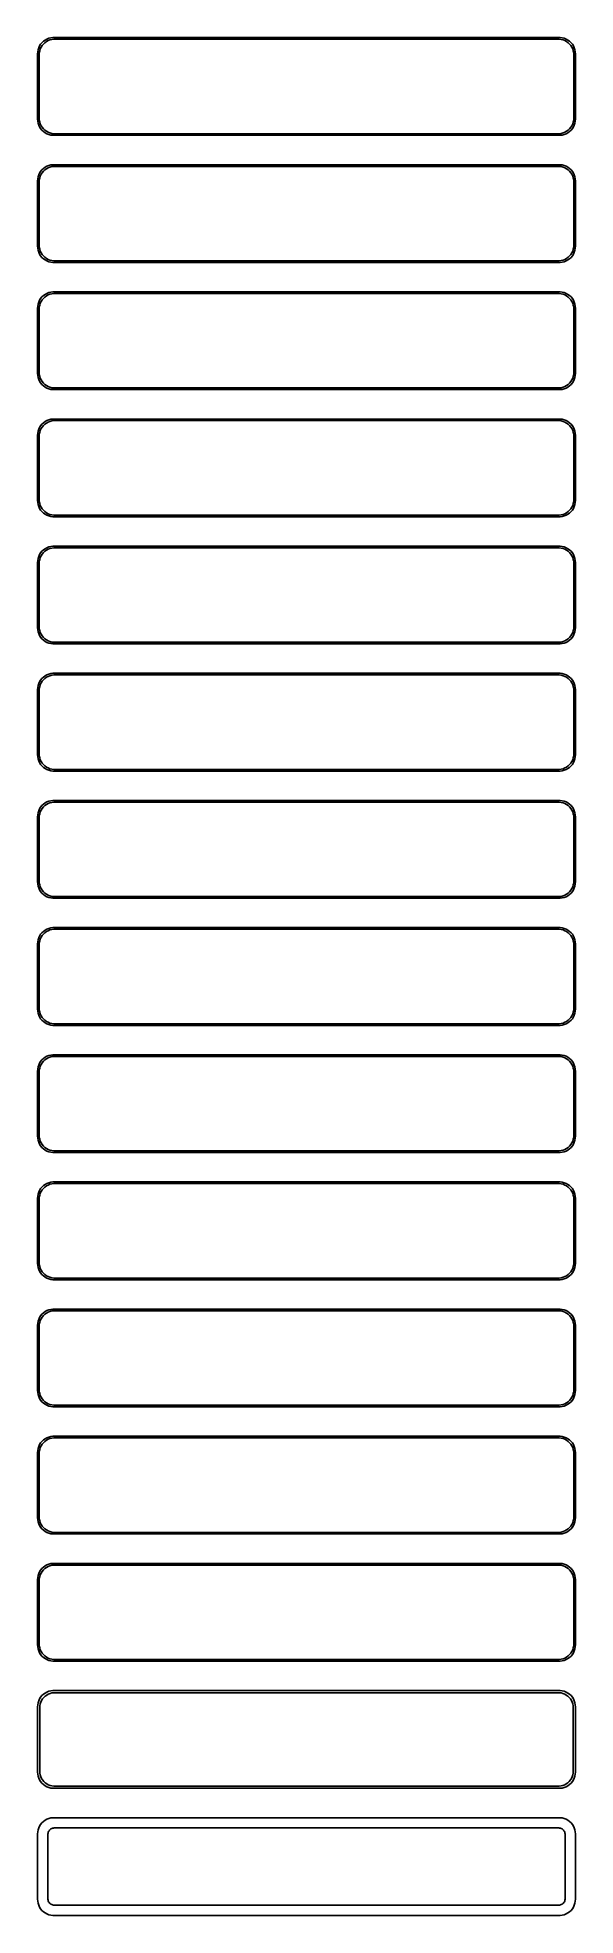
# Model space of a CAD drawing. Header units: metres. Extents: x -82 to 82, y 570 to 1146.
import ezdxf

# ---------------------------------------------------------------- set-up
doc = ezdxf.new("R2010")
doc.units = ezdxf.units.M

msp = doc.modelspace()

# ---------------------------------------------------------------- linework, layer by layer
for p, q in [((-82.4606, 1141.63), (-82.5, 1141)), ((-82.5, 1141), (-82.5, 1121)), ((-82.3429, 1142.24), (-82.4606, 1141.63)), ((-82.1489, 1142.84), (-82.3429, 1142.24)), ((-81.8815, 1143.41), (-82.1489, 1142.84)), ((-82, 1140.75), (-81.9625, 1141.35)), ((-82, 1121.25), (-82, 1140.75)), ((-81.9625, 1141.35), (-81.8508, 1141.93)), ((-81.5451, 1143.94), (-81.8815, 1143.41)), ((-81.8508, 1141.93), (-81.6664, 1142.5)), ((-81.6664, 1142.5), (-81.4125, 1143.04)), ((-81.1448, 1144.42), (-81.5451, 1143.94)), ((-81.4125, 1143.04), (-81.0928, 1143.54)), ((-80.6871, 1144.85), (-81.1448, 1144.42)), ((-81.0928, 1143.54), (-80.7126, 1144)), ((-80.7126, 1144), (-80.2778, 1144.41)), ((-80.1791, 1145.22), (-80.6871, 1144.85)), ((-80.2778, 1144.41), (-79.7952, 1144.76)), ((-79.6289, 1145.52), (-80.1791, 1145.22)), ((-79.7952, 1144.76), (-79.2724, 1145.05)), ((-79.0451, 1145.76), (-79.6289, 1145.52)), ((-79.2724, 1145.05), (-78.7178, 1145.27)), ((-78.4369, 1145.91), (-79.0451, 1145.76)), ((-78.7178, 1145.27), (-78.1401, 1145.42)), ((-77.8139, 1145.99), (-78.4369, 1145.91)), ((-78.1401, 1145.42), (-77.5482, 1145.49)), ((77.8139, 1145.99), (-77.8139, 1145.99)), ((-77.5482, 1145.49), (77.5482, 1145.49)), ((77.5482, 1145.49), (78.1401, 1145.42)), ((78.4369, 1145.91), (77.8139, 1145.99)), ((78.1401, 1145.42), (78.7178, 1145.27)), ((79.0451, 1145.76), (78.4369, 1145.91)), ((78.7178, 1145.27), (79.2724, 1145.05)), ((79.6289, 1145.52), (79.0451, 1145.76)), ((79.2724, 1145.05), (79.7952, 1144.76)), ((80.1791, 1145.22), (79.6289, 1145.52)), ((79.7952, 1144.76), (80.2778, 1144.41)), ((80.6871, 1144.85), (80.1791, 1145.22)), ((80.2778, 1144.41), (80.7126, 1144)), ((81.1448, 1144.42), (80.6871, 1144.85)), ((80.7126, 1144), (81.0928, 1143.54)), ((81.0928, 1143.54), (81.4125, 1143.04)), ((81.5451, 1143.94), (81.1448, 1144.42)), ((81.4125, 1143.04), (81.6664, 1142.5)), ((81.8815, 1143.41), (81.5451, 1143.94)), ((81.6664, 1142.5), (81.8508, 1141.93)), ((81.8508, 1141.93), (81.9625, 1141.35)), ((82.1489, 1142.84), (81.8815, 1143.41)), ((81.9625, 1141.35), (82, 1140.75)), ((82, 1140.75), (82, 1121.25)), ((82.3429, 1142.24), (82.1489, 1142.84)), ((82.4606, 1141.63), (82.3429, 1142.24)), ((82.5, 1141), (82.4606, 1141.63)), ((82.5, 1121), (82.5, 1141)), ((-82.5, 1121), (-82.4606, 1120.37)), ((-82.4606, 1120.37), (-82.3429, 1119.76)), ((-82.3429, 1119.76), (-82.1489, 1119.16)), ((-82.1489, 1119.16), (-81.8815, 1118.59)), ((-81.9625, 1120.65), (-82, 1121.25)), ((-81.8508, 1120.07), (-81.9625, 1120.65)), ((-81.8815, 1118.59), (-81.5451, 1118.06)), ((-81.6664, 1119.5), (-81.8508, 1120.07)), ((-81.4125, 1118.96), (-81.6664, 1119.5)), ((-81.5451, 1118.06), (-81.1448, 1117.58)), ((-81.0928, 1118.46), (-81.4125, 1118.96)), ((-81.1448, 1117.58), (-80.6871, 1117.15)), ((-80.7126, 1118), (-81.0928, 1118.46)), ((-80.2778, 1117.59), (-80.7126, 1118)), ((-79.7952, 1117.24), (-80.2778, 1117.59)), ((80.2778, 1117.59), (79.7952, 1117.24)), ((80.7126, 1118), (80.2778, 1117.59)), ((80.6871, 1117.15), (81.1448, 1117.58)), ((81.0928, 1118.46), (80.7126, 1118)), ((81.4125, 1118.96), (81.0928, 1118.46)), ((81.1448, 1117.58), (81.5451, 1118.06)), ((81.6664, 1119.5), (81.4125, 1118.96)), ((81.5451, 1118.06), (81.8815, 1118.59)), ((81.8508, 1120.07), (81.6664, 1119.5)), ((81.9625, 1120.65), (81.8508, 1120.07)), ((81.8815, 1118.59), (82.1489, 1119.16)), ((82, 1121.25), (81.9625, 1120.65)), ((82.1489, 1119.16), (82.3429, 1119.76)), ((82.3429, 1119.76), (82.4606, 1120.37)), ((82.4606, 1120.37), (82.5, 1121)), ((-80.6871, 1117.15), (-80.1791, 1116.78)), ((-80.1791, 1116.78), (-79.6289, 1116.48)), ((-79.2724, 1116.95), (-79.7952, 1117.24)), ((-79.6289, 1116.48), (-79.0451, 1116.24)), ((-78.7178, 1116.73), (-79.2724, 1116.95)), ((-79.0451, 1116.24), (-78.4369, 1116.09)), ((-78.1401, 1116.58), (-78.7178, 1116.73)), ((-78.4369, 1116.09), (-77.8139, 1116.01)), ((-77.5482, 1116.51), (-78.1401, 1116.58)), ((-77.8139, 1116.01), (77.8139, 1116.01)), ((77.5482, 1116.51), (-77.5482, 1116.51)), ((78.1401, 1116.58), (77.5482, 1116.51)), ((77.8139, 1116.01), (78.4369, 1116.09)), ((78.7178, 1116.73), (78.1401, 1116.58)), ((78.4369, 1116.09), (79.0451, 1116.24)), ((79.2724, 1116.95), (78.7178, 1116.73)), ((79.0451, 1116.24), (79.6289, 1116.48)), ((79.7952, 1117.24), (79.2724, 1116.95)), ((79.6289, 1116.48), (80.1791, 1116.78)), ((80.1791, 1116.78), (80.6871, 1117.15)), ((-80.1791, 1106.22), (-80.6871, 1105.85)), ((-79.6289, 1106.52), (-80.1791, 1106.22)), ((-79.7952, 1105.76), (-79.2724, 1106.05)), ((-79.0451, 1106.76), (-79.6289, 1106.52)), ((-79.2724, 1106.05), (-78.7178, 1106.27)), ((-78.4369, 1106.91), (-79.0451, 1106.76)), ((-78.7178, 1106.27), (-78.1401, 1106.42)), ((-77.8139, 1106.99), (-78.4369, 1106.91)), ((-78.1401, 1106.42), (-77.5482, 1106.49)), ((77.8139, 1106.99), (-77.8139, 1106.99)), ((-77.5482, 1106.49), (77.5482, 1106.49)), ((77.5482, 1106.49), (78.1401, 1106.42)), ((78.4369, 1106.91), (77.8139, 1106.99)), ((78.1401, 1106.42), (78.7178, 1106.27)), ((79.0451, 1106.76), (78.4369, 1106.91)), ((78.7178, 1106.27), (79.2724, 1106.05)), ((79.6289, 1106.52), (79.0451, 1106.76)), ((79.2724, 1106.05), (79.7952, 1105.76)), ((80.1791, 1106.22), (79.6289, 1106.52)), ((80.6871, 1105.85), (80.1791, 1106.22)), ((-82.4606, 1102.63), (-82.5, 1102)), ((-82.5, 1102), (-82.5, 1082)), ((-82.3429, 1103.24), (-82.4606, 1102.63)), ((-82.1489, 1103.84), (-82.3429, 1103.24)), ((-81.8815, 1104.41), (-82.1489, 1103.84)), ((-82, 1101.75), (-81.9625, 1102.35)), ((-82, 1082.25), (-82, 1101.75)), ((-81.9625, 1102.35), (-81.8508, 1102.93)), ((-81.5451, 1104.94), (-81.8815, 1104.41)), ((-81.8508, 1102.93), (-81.6664, 1103.5)), ((-81.6664, 1103.5), (-81.4125, 1104.04)), ((-81.1448, 1105.42), (-81.5451, 1104.94)), ((-81.4125, 1104.04), (-81.0928, 1104.54)), ((-80.6871, 1105.85), (-81.1448, 1105.42)), ((-81.0928, 1104.54), (-80.7126, 1105)), ((-80.7126, 1105), (-80.2778, 1105.41)), ((-80.2778, 1105.41), (-79.7952, 1105.76)), ((79.7952, 1105.76), (80.2778, 1105.41)), ((80.2778, 1105.41), (80.7126, 1105)), ((81.1448, 1105.42), (80.6871, 1105.85)), ((80.7126, 1105), (81.0928, 1104.54)), ((81.0928, 1104.54), (81.4125, 1104.04)), ((81.5451, 1104.94), (81.1448, 1105.42)), ((81.4125, 1104.04), (81.6664, 1103.5)), ((81.8815, 1104.41), (81.5451, 1104.94)), ((81.6664, 1103.5), (81.8508, 1102.93)), ((81.8508, 1102.93), (81.9625, 1102.35)), ((82.1489, 1103.84), (81.8815, 1104.41)), ((81.9625, 1102.35), (82, 1101.75)), ((82, 1101.75), (82, 1082.25)), ((82.3429, 1103.24), (82.1489, 1103.84)), ((82.4606, 1102.63), (82.3429, 1103.24)), ((82.5, 1102), (82.4606, 1102.63)), ((82.5, 1082), (82.5, 1102)), ((-82.5, 1082), (-82.4606, 1081.37)), ((-82.4606, 1081.37), (-82.3429, 1080.76)), ((-82.3429, 1080.76), (-82.1489, 1080.16)), ((-82.1489, 1080.16), (-81.8815, 1079.59)), ((-81.9625, 1081.65), (-82, 1082.25)), ((-81.8508, 1081.07), (-81.9625, 1081.65)), ((-81.8815, 1079.59), (-81.5451, 1079.06)), ((-81.6664, 1080.5), (-81.8508, 1081.07)), ((-81.4125, 1079.96), (-81.6664, 1080.5)), ((-81.5451, 1079.06), (-81.1448, 1078.58)), ((-81.0928, 1079.46), (-81.4125, 1079.96)), ((-81.1448, 1078.58), (-80.6871, 1078.15)), ((-80.7126, 1079), (-81.0928, 1079.46)), ((-80.2778, 1078.59), (-80.7126, 1079)), ((-80.6871, 1078.15), (-80.1791, 1077.78)), ((-79.7952, 1078.24), (-80.2778, 1078.59)), ((-80.1791, 1077.78), (-79.6289, 1077.48)), ((-79.2724, 1077.95), (-79.7952, 1078.24)), ((-79.6289, 1077.48), (-79.0451, 1077.24)), ((-78.7178, 1077.73), (-79.2724, 1077.95)), ((-79.0451, 1077.24), (-78.4369, 1077.09)), ((-78.1401, 1077.58), (-78.7178, 1077.73)), ((-78.4369, 1077.09), (-77.8139, 1077.01)), ((-77.5482, 1077.51), (-78.1401, 1077.58)), ((77.5482, 1077.51), (-77.5482, 1077.51)), ((78.1401, 1077.58), (77.5482, 1077.51)), ((77.8139, 1077.01), (78.4369, 1077.09)), ((78.7178, 1077.73), (78.1401, 1077.58)), ((78.4369, 1077.09), (79.0451, 1077.24)), ((79.2724, 1077.95), (78.7178, 1077.73)), ((79.0451, 1077.24), (79.6289, 1077.48)), ((79.7952, 1078.24), (79.2724, 1077.95)), ((79.6289, 1077.48), (80.1791, 1077.78)), ((80.2778, 1078.59), (79.7952, 1078.24)), ((80.1791, 1077.78), (80.6871, 1078.15)), ((80.7126, 1079), (80.2778, 1078.59)), ((80.6871, 1078.15), (81.1448, 1078.58)), ((81.0928, 1079.46), (80.7126, 1079)), ((81.4125, 1079.96), (81.0928, 1079.46)), ((81.1448, 1078.58), (81.5451, 1079.06)), ((81.6664, 1080.5), (81.4125, 1079.96)), ((81.5451, 1079.06), (81.8815, 1079.59)), ((81.8508, 1081.07), (81.6664, 1080.5)), ((81.9625, 1081.65), (81.8508, 1081.07)), ((81.8815, 1079.59), (82.1489, 1080.16)), ((82, 1082.25), (81.9625, 1081.65)), ((82.1489, 1080.16), (82.3429, 1080.76)), ((82.3429, 1080.76), (82.4606, 1081.37)), ((82.4606, 1081.37), (82.5, 1082)), ((-77.8139, 1077.01), (77.8139, 1077.01)), ((-81.5451, 1065.94), (-81.8815, 1065.41)), ((-81.1448, 1066.42), (-81.5451, 1065.94)), ((-80.6871, 1066.85), (-81.1448, 1066.42)), ((-81.0928, 1065.54), (-80.7126, 1066)), ((-80.7126, 1066), (-80.2778, 1066.41)), ((-80.1791, 1067.22), (-80.6871, 1066.85)), ((-80.2778, 1066.41), (-79.7952, 1066.76)), ((-79.6289, 1067.52), (-80.1791, 1067.22)), ((-79.7952, 1066.76), (-79.2724, 1067.05)), ((-79.0451, 1067.76), (-79.6289, 1067.52)), ((-79.2724, 1067.05), (-78.7178, 1067.27)), ((-78.4369, 1067.91), (-79.0451, 1067.76)), ((-78.7178, 1067.27), (-78.1401, 1067.42)), ((-77.8139, 1067.99), (-78.4369, 1067.91)), ((-78.1401, 1067.42), (-77.5482, 1067.49)), ((77.8139, 1067.99), (-77.8139, 1067.99)), ((-77.5482, 1067.49), (77.5482, 1067.49)), ((77.5482, 1067.49), (78.1401, 1067.42)), ((78.4369, 1067.91), (77.8139, 1067.99)), ((78.1401, 1067.42), (78.7178, 1067.27)), ((79.0451, 1067.76), (78.4369, 1067.91)), ((78.7178, 1067.27), (79.2724, 1067.05)), ((79.6289, 1067.52), (79.0451, 1067.76)), ((79.2724, 1067.05), (79.7952, 1066.76)), ((80.1791, 1067.22), (79.6289, 1067.52)), ((79.7952, 1066.76), (80.2778, 1066.41)), ((80.6871, 1066.85), (80.1791, 1067.22)), ((80.2778, 1066.41), (80.7126, 1066)), ((81.1448, 1066.42), (80.6871, 1066.85)), ((80.7126, 1066), (81.0928, 1065.54)), ((81.5451, 1065.94), (81.1448, 1066.42)), ((81.8815, 1065.41), (81.5451, 1065.94)), ((-82.4606, 1063.63), (-82.5, 1063)), ((-82.5, 1063), (-82.5, 1043)), ((-82.3429, 1064.24), (-82.4606, 1063.63)), ((-82.1489, 1064.84), (-82.3429, 1064.24)), ((-81.8815, 1065.41), (-82.1489, 1064.84)), ((-82, 1062.75), (-81.9625, 1063.35)), ((-82, 1043.25), (-82, 1062.75)), ((-81.9625, 1063.35), (-81.8508, 1063.93)), ((-81.8508, 1063.93), (-81.6664, 1064.5)), ((-81.6664, 1064.5), (-81.4125, 1065.04)), ((-81.4125, 1065.04), (-81.0928, 1065.54)), ((81.0928, 1065.54), (81.4125, 1065.04)), ((81.4125, 1065.04), (81.6664, 1064.5)), ((81.6664, 1064.5), (81.8508, 1063.93)), ((81.8508, 1063.93), (81.9625, 1063.35)), ((82.1489, 1064.84), (81.8815, 1065.41)), ((81.9625, 1063.35), (82, 1062.75)), ((82, 1062.75), (82, 1043.25)), ((82.3429, 1064.24), (82.1489, 1064.84)), ((82.4606, 1063.63), (82.3429, 1064.24)), ((82.5, 1063), (82.4606, 1063.63)), ((82.5, 1043), (82.5, 1063)), ((-82.5, 1043), (-82.4606, 1042.37)), ((-81.9625, 1042.65), (-82, 1043.25)), ((-81.8508, 1042.07), (-81.9625, 1042.65)), ((81.9625, 1042.65), (81.8508, 1042.07)), ((82, 1043.25), (81.9625, 1042.65)), ((82.4606, 1042.37), (82.5, 1043)), ((-82.4606, 1042.37), (-82.3429, 1041.76)), ((-82.3429, 1041.76), (-82.1489, 1041.16)), ((-82.1489, 1041.16), (-81.8815, 1040.59)), ((-81.8815, 1040.59), (-81.5451, 1040.06)), ((-81.6664, 1041.5), (-81.8508, 1042.07)), ((-81.4125, 1040.96), (-81.6664, 1041.5)), ((-81.5451, 1040.06), (-81.1448, 1039.58)), ((-81.0928, 1040.46), (-81.4125, 1040.96)), ((-81.1448, 1039.58), (-80.6871, 1039.15)), ((-80.7126, 1040), (-81.0928, 1040.46)), ((-80.2778, 1039.59), (-80.7126, 1040)), ((-80.6871, 1039.15), (-80.1791, 1038.78)), ((-79.7952, 1039.24), (-80.2778, 1039.59)), ((-80.1791, 1038.78), (-79.6289, 1038.48)), ((-79.2724, 1038.95), (-79.7952, 1039.24)), ((-79.6289, 1038.48), (-79.0451, 1038.24)), ((-78.7178, 1038.73), (-79.2724, 1038.95)), ((-79.0451, 1038.24), (-78.4369, 1038.09)), ((-78.1401, 1038.58), (-78.7178, 1038.73)), ((-78.4369, 1038.09), (-77.8139, 1038.01)), ((-77.5482, 1038.51), (-78.1401, 1038.58)), ((-77.8139, 1038.01), (77.8139, 1038.01)), ((77.5482, 1038.51), (-77.5482, 1038.51)), ((78.1401, 1038.58), (77.5482, 1038.51)), ((77.8139, 1038.01), (78.4369, 1038.09)), ((78.7178, 1038.73), (78.1401, 1038.58)), ((78.4369, 1038.09), (79.0451, 1038.24)), ((79.2724, 1038.95), (78.7178, 1038.73)), ((79.0451, 1038.24), (79.6289, 1038.48)), ((79.7952, 1039.24), (79.2724, 1038.95)), ((79.6289, 1038.48), (80.1791, 1038.78)), ((80.2778, 1039.59), (79.7952, 1039.24)), ((80.1791, 1038.78), (80.6871, 1039.15)), ((80.7126, 1040), (80.2778, 1039.59)), ((80.6871, 1039.15), (81.1448, 1039.58)), ((81.0928, 1040.46), (80.7126, 1040)), ((81.4125, 1040.96), (81.0928, 1040.46)), ((81.1448, 1039.58), (81.5451, 1040.06)), ((81.6664, 1041.5), (81.4125, 1040.96)), ((81.5451, 1040.06), (81.8815, 1040.59)), ((81.8508, 1042.07), (81.6664, 1041.5)), ((81.8815, 1040.59), (82.1489, 1041.16)), ((82.1489, 1041.16), (82.3429, 1041.76)), ((82.3429, 1041.76), (82.4606, 1042.37)), ((-82.1489, 1025.84), (-82.3429, 1025.24)), ((-81.8815, 1026.41), (-82.1489, 1025.84)), ((-81.5451, 1026.94), (-81.8815, 1026.41)), ((-81.8508, 1024.93), (-81.6664, 1025.5)), ((-81.6664, 1025.5), (-81.4125, 1026.04)), ((-81.1448, 1027.42), (-81.5451, 1026.94)), ((-81.4125, 1026.04), (-81.0928, 1026.54)), ((-80.6871, 1027.85), (-81.1448, 1027.42)), ((-81.0928, 1026.54), (-80.7126, 1027)), ((-80.7126, 1027), (-80.2778, 1027.41)), ((-80.1791, 1028.22), (-80.6871, 1027.85)), ((-80.2778, 1027.41), (-79.7952, 1027.76)), ((-79.6289, 1028.52), (-80.1791, 1028.22)), ((-79.7952, 1027.76), (-79.2724, 1028.05)), ((-79.0451, 1028.76), (-79.6289, 1028.52)), ((-79.2724, 1028.05), (-78.7178, 1028.27)), ((-78.4369, 1028.91), (-79.0451, 1028.76)), ((-78.7178, 1028.27), (-78.1401, 1028.42)), ((-77.8139, 1028.99), (-78.4369, 1028.91)), ((-78.1401, 1028.42), (-77.5482, 1028.49)), ((77.8139, 1028.99), (-77.8139, 1028.99)), ((-77.5482, 1028.49), (77.5482, 1028.49)), ((77.5482, 1028.49), (78.1401, 1028.42)), ((78.4369, 1028.91), (77.8139, 1028.99)), ((78.1401, 1028.42), (78.7178, 1028.27)), ((79.0451, 1028.76), (78.4369, 1028.91)), ((78.7178, 1028.27), (79.2724, 1028.05)), ((79.6289, 1028.52), (79.0451, 1028.76)), ((79.2724, 1028.05), (79.7952, 1027.76)), ((80.1791, 1028.22), (79.6289, 1028.52)), ((79.7952, 1027.76), (80.2778, 1027.41)), ((80.6871, 1027.85), (80.1791, 1028.22)), ((80.2778, 1027.41), (80.7126, 1027)), ((81.1448, 1027.42), (80.6871, 1027.85)), ((80.7126, 1027), (81.0928, 1026.54)), ((81.0928, 1026.54), (81.4125, 1026.04)), ((81.5451, 1026.94), (81.1448, 1027.42)), ((81.4125, 1026.04), (81.6664, 1025.5)), ((81.8815, 1026.41), (81.5451, 1026.94)), ((81.6664, 1025.5), (81.8508, 1024.93)), ((82.1489, 1025.84), (81.8815, 1026.41)), ((82.3429, 1025.24), (82.1489, 1025.84)), ((-82.4606, 1024.63), (-82.5, 1024)), ((-82.5, 1024), (-82.5, 1004)), ((-82.3429, 1025.24), (-82.4606, 1024.63)), ((-82, 1023.75), (-81.9625, 1024.35)), ((-82, 1004.25), (-82, 1023.75)), ((-81.9625, 1024.35), (-81.8508, 1024.93)), ((81.8508, 1024.93), (81.9625, 1024.35)), ((81.9625, 1024.35), (82, 1023.75)), ((82, 1023.75), (82, 1004.25)), ((82.4606, 1024.63), (82.3429, 1025.24)), ((82.5, 1024), (82.4606, 1024.63)), ((82.5, 1004), (82.5, 1024)), ((-82.5, 1004), (-82.4606, 1003.37)), ((-82.4606, 1003.37), (-82.3429, 1002.76)), ((-82.3429, 1002.76), (-82.1489, 1002.16)), ((-81.9625, 1003.65), (-82, 1004.25)), ((-81.8508, 1003.07), (-81.9625, 1003.65)), ((-81.6664, 1002.5), (-81.8508, 1003.07)), ((-81.4125, 1001.96), (-81.6664, 1002.5)), ((81.6664, 1002.5), (81.4125, 1001.96)), ((81.8508, 1003.07), (81.6664, 1002.5)), ((81.9625, 1003.65), (81.8508, 1003.07)), ((82, 1004.25), (81.9625, 1003.65)), ((82.1489, 1002.16), (82.3429, 1002.76)), ((82.3429, 1002.76), (82.4606, 1003.37)), ((82.4606, 1003.37), (82.5, 1004)), ((-82.1489, 1002.16), (-81.8815, 1001.59)), ((-81.8815, 1001.59), (-81.5451, 1001.06)), ((-81.5451, 1001.06), (-81.1448, 1000.58)), ((-81.0928, 1001.46), (-81.4125, 1001.96)), ((-81.1448, 1000.58), (-80.6871, 1000.15)), ((-80.7126, 1001), (-81.0928, 1001.46)), ((-80.2778, 1000.59), (-80.7126, 1001)), ((-80.6871, 1000.15), (-80.1791, 999.778)), ((-79.7952, 1000.24), (-80.2778, 1000.59)), ((-80.1791, 999.778), (-79.6289, 999.476)), ((-79.2724, 999.952), (-79.7952, 1000.24)), ((-79.6289, 999.476), (-79.0451, 999.245)), ((-78.7178, 999.732), (-79.2724, 999.952)), ((-79.0451, 999.245), (-78.4369, 999.089)), ((-78.1401, 999.584), (-78.7178, 999.732)), ((-78.4369, 999.089), (-77.8139, 999.01)), ((-77.5482, 999.509), (-78.1401, 999.584)), ((-77.8139, 999.01), (77.8139, 999.01)), ((77.5482, 999.509), (-77.5482, 999.509)), ((78.1401, 999.584), (77.5482, 999.509)), ((77.8139, 999.01), (78.4369, 999.089)), ((78.7178, 999.732), (78.1401, 999.584)), ((78.4369, 999.089), (79.0451, 999.245)), ((79.2724, 999.952), (78.7178, 999.732)), ((79.0451, 999.245), (79.6289, 999.476)), ((79.7952, 1000.24), (79.2724, 999.952)), ((79.6289, 999.476), (80.1791, 999.778)), ((80.2778, 1000.59), (79.7952, 1000.24)), ((80.1791, 999.778), (80.6871, 1000.15)), ((80.7126, 1001), (80.2778, 1000.59)), ((80.6871, 1000.15), (81.1448, 1000.58)), ((81.0928, 1001.46), (80.7126, 1001)), ((81.4125, 1001.96), (81.0928, 1001.46)), ((81.1448, 1000.58), (81.5451, 1001.06)), ((81.5451, 1001.06), (81.8815, 1001.59)), ((81.8815, 1001.59), (82.1489, 1002.16)), ((-82.4606, 985.627), (-82.5, 985)), ((-82.5, 985), (-82.5, 965)), ((-82.3429, 986.243), (-82.4606, 985.627)), ((-82.1489, 986.841), (-82.3429, 986.243)), ((-81.8815, 987.409), (-82.1489, 986.841)), ((-82, 984.75), (-81.9625, 985.345)), ((-81.9625, 985.345), (-81.8508, 985.931)), ((-81.5451, 987.939), (-81.8815, 987.409)), ((-81.8508, 985.931), (-81.6664, 986.499)), ((-81.6664, 986.499), (-81.4125, 987.038)), ((-81.1448, 988.423), (-81.5451, 987.939)), ((-81.4125, 987.038), (-81.0928, 987.542)), ((-80.6871, 988.853), (-81.1448, 988.423)), ((-81.0928, 987.542), (-80.7126, 988.002)), ((-80.7126, 988.002), (-80.2778, 988.41)), ((-80.1791, 989.222), (-80.6871, 988.853)), ((-80.2778, 988.41), (-79.7952, 988.761)), ((-79.6289, 989.524), (-80.1791, 989.222)), ((-79.7952, 988.761), (-79.2724, 989.048)), ((-79.0451, 989.755), (-79.6289, 989.524)), ((-79.2724, 989.048), (-78.7178, 989.268)), ((-78.4369, 989.911), (-79.0451, 989.755)), ((-78.7178, 989.268), (-78.1401, 989.416)), ((-77.8139, 989.99), (-78.4369, 989.911)), ((-78.1401, 989.416), (-77.5482, 989.491)), ((77.8139, 989.99), (-77.8139, 989.99)), ((-77.5482, 989.491), (77.5482, 989.491)), ((77.5482, 989.491), (78.1401, 989.416)), ((78.4369, 989.911), (77.8139, 989.99)), ((78.1401, 989.416), (78.7178, 989.268)), ((79.0451, 989.755), (78.4369, 989.911)), ((78.7178, 989.268), (79.2724, 989.048)), ((79.6289, 989.524), (79.0451, 989.755)), ((79.2724, 989.048), (79.7952, 988.761)), ((80.1791, 989.222), (79.6289, 989.524)), ((79.7952, 988.761), (80.2778, 988.41)), ((80.6871, 988.853), (80.1791, 989.222)), ((80.2778, 988.41), (80.7126, 988.002)), ((81.1448, 988.423), (80.6871, 988.853)), ((80.7126, 988.002), (81.0928, 987.542)), ((81.0928, 987.542), (81.4125, 987.038)), ((81.5451, 987.939), (81.1448, 988.423)), ((81.4125, 987.038), (81.6664, 986.499)), ((81.8815, 987.409), (81.5451, 987.939)), ((81.6664, 986.499), (81.8508, 985.931)), ((81.8508, 985.931), (81.9625, 985.345)), ((82.1489, 986.841), (81.8815, 987.409)), ((81.9625, 985.345), (82, 984.75)), ((82.3429, 986.243), (82.1489, 986.841)), ((82.4606, 985.627), (82.3429, 986.243)), ((82.5, 985), (82.4606, 985.627)), ((82.5, 965), (82.5, 985)), ((-82, 965.25), (-82, 984.75)), ((82, 984.75), (82, 965.25)), ((-82.5, 965), (-82.4606, 964.373)), ((-82.4606, 964.373), (-82.3429, 963.757)), ((-82.3429, 963.757), (-82.1489, 963.159)), ((-82.1489, 963.159), (-81.8815, 962.591)), ((-81.9625, 964.655), (-82, 965.25)), ((-81.8508, 964.069), (-81.9625, 964.655)), ((-81.8815, 962.591), (-81.5451, 962.061)), ((-81.6664, 963.501), (-81.8508, 964.069)), ((-81.4125, 962.962), (-81.6664, 963.501)), ((-81.5451, 962.061), (-81.1448, 961.577)), ((-81.0928, 962.458), (-81.4125, 962.962)), ((-80.7126, 961.998), (-81.0928, 962.458)), ((-80.2778, 961.59), (-80.7126, 961.998)), ((80.7126, 961.998), (80.2778, 961.59)), ((81.0928, 962.458), (80.7126, 961.998)), ((81.4125, 962.962), (81.0928, 962.458)), ((81.1448, 961.577), (81.5451, 962.061)), ((81.6664, 963.501), (81.4125, 962.962)), ((81.5451, 962.061), (81.8815, 962.591)), ((81.8508, 964.069), (81.6664, 963.501)), ((81.9625, 964.655), (81.8508, 964.069)), ((81.8815, 962.591), (82.1489, 963.159)), ((82, 965.25), (81.9625, 964.655)), ((82.1489, 963.159), (82.3429, 963.757)), ((82.3429, 963.757), (82.4606, 964.373)), ((82.4606, 964.373), (82.5, 965)), ((-81.1448, 961.577), (-80.6871, 961.147)), ((-80.6871, 961.147), (-80.1791, 960.778)), ((-79.7952, 961.239), (-80.2778, 961.59)), ((-80.1791, 960.778), (-79.6289, 960.476)), ((-79.2724, 960.952), (-79.7952, 961.239)), ((-79.6289, 960.476), (-79.0451, 960.245)), ((-78.7178, 960.732), (-79.2724, 960.952)), ((-79.0451, 960.245), (-78.4369, 960.089)), ((-78.1401, 960.584), (-78.7178, 960.732)), ((-78.4369, 960.089), (-77.8139, 960.01)), ((-77.5482, 960.509), (-78.1401, 960.584)), ((-77.8139, 960.01), (77.8139, 960.01)), ((77.5482, 960.509), (-77.5482, 960.509)), ((78.1401, 960.584), (77.5482, 960.509)), ((77.8139, 960.01), (78.4369, 960.089)), ((78.7178, 960.732), (78.1401, 960.584)), ((78.4369, 960.089), (79.0451, 960.245)), ((79.2724, 960.952), (78.7178, 960.732)), ((79.0451, 960.245), (79.6289, 960.476)), ((79.7952, 961.239), (79.2724, 960.952)), ((79.6289, 960.476), (80.1791, 960.778)), ((80.2778, 961.59), (79.7952, 961.239)), ((80.1791, 960.778), (80.6871, 961.147)), ((80.6871, 961.147), (81.1448, 961.577)), ((-79.6289, 950.524), (-80.1791, 950.222)), ((-79.0451, 950.755), (-79.6289, 950.524)), ((-78.4369, 950.911), (-79.0451, 950.755)), ((-78.7178, 950.268), (-78.1401, 950.416)), ((-77.8139, 950.99), (-78.4369, 950.911)), ((-78.1401, 950.416), (-77.5482, 950.491)), ((77.8139, 950.99), (-77.8139, 950.99)), ((-77.5482, 950.491), (77.5482, 950.491)), ((77.5482, 950.491), (78.1401, 950.416)), ((78.4369, 950.911), (77.8139, 950.99)), ((78.1401, 950.416), (78.7178, 950.268)), ((79.0451, 950.755), (78.4369, 950.911)), ((79.6289, 950.524), (79.0451, 950.755)), ((80.1791, 950.222), (79.6289, 950.524)), ((-82.4606, 946.627), (-82.5, 946)), ((-82.5, 946), (-82.5, 926)), ((-82.3429, 947.243), (-82.4606, 946.627)), ((-82.1489, 947.841), (-82.3429, 947.243)), ((-81.8815, 948.409), (-82.1489, 947.841)), ((-82, 945.75), (-81.9625, 946.345)), ((-82, 926.25), (-82, 945.75)), ((-81.9625, 946.345), (-81.8508, 946.931)), ((-81.5451, 948.939), (-81.8815, 948.409)), ((-81.8508, 946.931), (-81.6664, 947.499)), ((-81.6664, 947.499), (-81.4125, 948.038)), ((-81.1448, 949.423), (-81.5451, 948.939)), ((-81.4125, 948.038), (-81.0928, 948.542)), ((-80.6871, 949.853), (-81.1448, 949.423)), ((-81.0928, 948.542), (-80.7126, 949.002)), ((-80.7126, 949.002), (-80.2778, 949.41)), ((-80.1791, 950.222), (-80.6871, 949.853)), ((-80.2778, 949.41), (-79.7952, 949.761)), ((-79.7952, 949.761), (-79.2724, 950.048)), ((-79.2724, 950.048), (-78.7178, 950.268)), ((78.7178, 950.268), (79.2724, 950.048)), ((79.2724, 950.048), (79.7952, 949.761)), ((79.7952, 949.761), (80.2778, 949.41)), ((80.6871, 949.853), (80.1791, 950.222)), ((80.2778, 949.41), (80.7126, 949.002)), ((81.1448, 949.423), (80.6871, 949.853)), ((80.7126, 949.002), (81.0928, 948.542)), ((81.0928, 948.542), (81.4125, 948.038)), ((81.5451, 948.939), (81.1448, 949.423)), ((81.4125, 948.038), (81.6664, 947.499)), ((81.8815, 948.409), (81.5451, 948.939)), ((81.6664, 947.499), (81.8508, 946.931)), ((81.8508, 946.931), (81.9625, 946.345)), ((82.1489, 947.841), (81.8815, 948.409)), ((81.9625, 946.345), (82, 945.75)), ((82, 945.75), (82, 926.25)), ((82.3429, 947.243), (82.1489, 947.841)), ((82.4606, 946.627), (82.3429, 947.243)), ((82.5, 946), (82.4606, 946.627)), ((82.5, 926), (82.5, 946)), ((-82.5, 926), (-82.4606, 925.373)), ((-82.4606, 925.373), (-82.3429, 924.757)), ((-82.3429, 924.757), (-82.1489, 924.159)), ((-82.1489, 924.159), (-81.8815, 923.591)), ((-81.9625, 925.655), (-82, 926.25)), ((-81.8508, 925.069), (-81.9625, 925.655)), ((-81.8815, 923.591), (-81.5451, 923.061)), ((-81.6664, 924.501), (-81.8508, 925.069)), ((-81.4125, 923.962), (-81.6664, 924.501)), ((-81.5451, 923.061), (-81.1448, 922.577)), ((-81.0928, 923.458), (-81.4125, 923.962)), ((-81.1448, 922.577), (-80.6871, 922.147)), ((-80.7126, 922.998), (-81.0928, 923.458)), ((-80.2778, 922.59), (-80.7126, 922.998)), ((-80.6871, 922.147), (-80.1791, 921.778)), ((-79.7952, 922.239), (-80.2778, 922.59)), ((-80.1791, 921.778), (-79.6289, 921.476)), ((-79.2724, 921.952), (-79.7952, 922.239)), ((-78.7178, 921.732), (-79.2724, 921.952)), ((-78.1401, 921.584), (-78.7178, 921.732)), ((-77.5482, 921.509), (-78.1401, 921.584)), ((78.1401, 921.584), (77.5482, 921.509)), ((78.7178, 921.732), (78.1401, 921.584)), ((79.2724, 921.952), (78.7178, 921.732)), ((79.7952, 922.239), (79.2724, 921.952)), ((79.6289, 921.476), (80.1791, 921.778)), ((80.2778, 922.59), (79.7952, 922.239)), ((80.1791, 921.778), (80.6871, 922.147)), ((80.7126, 922.998), (80.2778, 922.59)), ((80.6871, 922.147), (81.1448, 922.577)), ((81.0928, 923.458), (80.7126, 922.998)), ((81.4125, 923.962), (81.0928, 923.458)), ((81.1448, 922.577), (81.5451, 923.061)), ((81.6664, 924.501), (81.4125, 923.962)), ((81.5451, 923.061), (81.8815, 923.591)), ((81.8508, 925.069), (81.6664, 924.501)), ((81.9625, 925.655), (81.8508, 925.069)), ((81.8815, 923.591), (82.1489, 924.159)), ((82, 926.25), (81.9625, 925.655)), ((82.1489, 924.159), (82.3429, 924.757)), ((82.3429, 924.757), (82.4606, 925.373)), ((82.4606, 925.373), (82.5, 926)), ((-79.6289, 921.476), (-79.0451, 921.245)), ((-79.0451, 921.245), (-78.4369, 921.089)), ((-78.4369, 921.089), (-77.8139, 921.01)), ((-77.8139, 921.01), (77.8139, 921.01)), ((77.5482, 921.509), (-77.5482, 921.509)), ((77.8139, 921.01), (78.4369, 921.089)), ((78.4369, 921.089), (79.0451, 921.245)), ((79.0451, 921.245), (79.6289, 921.476)), ((-81.1448, 910.423), (-81.5451, 909.939)), ((-80.6871, 910.853), (-81.1448, 910.423)), ((-80.7126, 910.002), (-80.2778, 910.41)), ((-80.1791, 911.222), (-80.6871, 910.853)), ((-80.2778, 910.41), (-79.7952, 910.761)), ((-79.6289, 911.524), (-80.1791, 911.222)), ((-79.7952, 910.761), (-79.2724, 911.048)), ((-79.0451, 911.755), (-79.6289, 911.524)), ((-79.2724, 911.048), (-78.7178, 911.268)), ((-78.4369, 911.911), (-79.0451, 911.755)), ((-78.7178, 911.268), (-78.1401, 911.416)), ((-77.8139, 911.99), (-78.4369, 911.911)), ((-78.1401, 911.416), (-77.5482, 911.491)), ((77.8139, 911.99), (-77.8139, 911.99)), ((-77.5482, 911.491), (77.5482, 911.491)), ((77.5482, 911.491), (78.1401, 911.416)), ((78.4369, 911.911), (77.8139, 911.99)), ((78.1401, 911.416), (78.7178, 911.268)), ((79.0451, 911.755), (78.4369, 911.911)), ((78.7178, 911.268), (79.2724, 911.048)), ((79.6289, 911.524), (79.0451, 911.755)), ((79.2724, 911.048), (79.7952, 910.761)), ((80.1791, 911.222), (79.6289, 911.524)), ((79.7952, 910.761), (80.2778, 910.41)), ((80.6871, 910.853), (80.1791, 911.222)), ((80.2778, 910.41), (80.7126, 910.002)), ((81.1448, 910.423), (80.6871, 910.853)), ((81.5451, 909.939), (81.1448, 910.423)), ((-82.4606, 907.627), (-82.5, 907)), ((-82.5, 907), (-82.5, 887)), ((-82.3429, 908.243), (-82.4606, 907.627)), ((-82.1489, 908.841), (-82.3429, 908.243)), ((-81.8815, 909.409), (-82.1489, 908.841)), ((-82, 906.75), (-81.9625, 907.345)), ((-82, 887.25), (-82, 906.75)), ((-81.9625, 907.345), (-81.8508, 907.931)), ((-81.5451, 909.939), (-81.8815, 909.409)), ((-81.8508, 907.931), (-81.6664, 908.499)), ((-81.6664, 908.499), (-81.4125, 909.038)), ((-81.4125, 909.038), (-81.0928, 909.542)), ((-81.0928, 909.542), (-80.7126, 910.002)), ((80.7126, 910.002), (81.0928, 909.542)), ((81.0928, 909.542), (81.4125, 909.038)), ((81.4125, 909.038), (81.6664, 908.499)), ((81.8815, 909.409), (81.5451, 909.939)), ((81.6664, 908.499), (81.8508, 907.931)), ((81.8508, 907.931), (81.9625, 907.345)), ((82.1489, 908.841), (81.8815, 909.409)), ((81.9625, 907.345), (82, 906.75)), ((82, 906.75), (82, 887.25)), ((82.3429, 908.243), (82.1489, 908.841)), ((82.4606, 907.627), (82.3429, 908.243)), ((82.5, 907), (82.4606, 907.627)), ((82.5, 887), (82.5, 907)), ((-81.9625, 886.655), (-82, 887.25)), ((82, 887.25), (81.9625, 886.655)), ((-82.5, 887), (-82.4606, 886.373)), ((-82.4606, 886.373), (-82.3429, 885.757)), ((-82.3429, 885.757), (-82.1489, 885.159)), ((-82.1489, 885.159), (-81.8815, 884.591)), ((-81.8508, 886.069), (-81.9625, 886.655)), ((-81.8815, 884.591), (-81.5451, 884.061)), ((-81.6664, 885.501), (-81.8508, 886.069)), ((-81.4125, 884.962), (-81.6664, 885.501)), ((-81.5451, 884.061), (-81.1448, 883.577)), ((-81.0928, 884.458), (-81.4125, 884.962)), ((-81.1448, 883.577), (-80.6871, 883.147)), ((-80.7126, 883.998), (-81.0928, 884.458)), ((-80.2778, 883.59), (-80.7126, 883.998)), ((-80.6871, 883.147), (-80.1791, 882.778)), ((-79.7952, 883.239), (-80.2778, 883.59)), ((-80.1791, 882.778), (-79.6289, 882.476)), ((-79.2724, 882.952), (-79.7952, 883.239)), ((-79.6289, 882.476), (-79.0451, 882.245)), ((-78.7178, 882.732), (-79.2724, 882.952)), ((-79.0451, 882.245), (-78.4369, 882.089)), ((-78.1401, 882.584), (-78.7178, 882.732)), ((-78.4369, 882.089), (-77.8139, 882.01)), ((-77.5482, 882.509), (-78.1401, 882.584)), ((-77.8139, 882.01), (77.8139, 882.01)), ((77.5482, 882.509), (-77.5482, 882.509)), ((78.1401, 882.584), (77.5482, 882.509)), ((77.8139, 882.01), (78.4369, 882.089)), ((78.7178, 882.732), (78.1401, 882.584)), ((78.4369, 882.089), (79.0451, 882.245)), ((79.2724, 882.952), (78.7178, 882.732)), ((79.0451, 882.245), (79.6289, 882.476)), ((79.7952, 883.239), (79.2724, 882.952)), ((79.6289, 882.476), (80.1791, 882.778)), ((80.2778, 883.59), (79.7952, 883.239)), ((80.1791, 882.778), (80.6871, 883.147)), ((80.7126, 883.998), (80.2778, 883.59)), ((80.6871, 883.147), (81.1448, 883.577)), ((81.0928, 884.458), (80.7126, 883.998)), ((81.4125, 884.962), (81.0928, 884.458)), ((81.1448, 883.577), (81.5451, 884.061)), ((81.6664, 885.501), (81.4125, 884.962)), ((81.5451, 884.061), (81.8815, 884.591)), ((81.8508, 886.069), (81.6664, 885.501)), ((81.9625, 886.655), (81.8508, 886.069)), ((81.8815, 884.591), (82.1489, 885.159)), ((82.1489, 885.159), (82.3429, 885.757)), ((82.3429, 885.757), (82.4606, 886.373)), ((82.4606, 886.373), (82.5, 887)), ((-82.1489, 869.841), (-82.3429, 869.243)), ((-81.8815, 870.409), (-82.1489, 869.841)), ((-81.5451, 870.939), (-81.8815, 870.409)), ((-81.6664, 869.499), (-81.4125, 870.038)), ((-81.1448, 871.423), (-81.5451, 870.939)), ((-81.4125, 870.038), (-81.0928, 870.542)), ((-80.6871, 871.853), (-81.1448, 871.423)), ((-81.0928, 870.542), (-80.7126, 871.002)), ((-80.7126, 871.002), (-80.2778, 871.41)), ((-80.1791, 872.222), (-80.6871, 871.853)), ((-80.2778, 871.41), (-79.7952, 871.761)), ((-79.6289, 872.524), (-80.1791, 872.222)), ((-79.7952, 871.761), (-79.2724, 872.048)), ((-79.0451, 872.755), (-79.6289, 872.524)), ((-79.2724, 872.048), (-78.7178, 872.268)), ((-78.4369, 872.911), (-79.0451, 872.755)), ((-78.7178, 872.268), (-78.1401, 872.416)), ((-77.8139, 872.99), (-78.4369, 872.911)), ((-78.1401, 872.416), (-77.5482, 872.491)), ((77.8139, 872.99), (-77.8139, 872.99)), ((-77.5482, 872.491), (77.5482, 872.491)), ((77.5482, 872.491), (78.1401, 872.416)), ((78.4369, 872.911), (77.8139, 872.99)), ((78.1401, 872.416), (78.7178, 872.268)), ((79.0451, 872.755), (78.4369, 872.911)), ((78.7178, 872.268), (79.2724, 872.048)), ((79.6289, 872.524), (79.0451, 872.755)), ((79.2724, 872.048), (79.7952, 871.761)), ((80.1791, 872.222), (79.6289, 872.524)), ((79.7952, 871.761), (80.2778, 871.41)), ((80.6871, 871.853), (80.1791, 872.222)), ((80.2778, 871.41), (80.7126, 871.002)), ((81.1448, 871.423), (80.6871, 871.853)), ((80.7126, 871.002), (81.0928, 870.542)), ((81.0928, 870.542), (81.4125, 870.038)), ((81.5451, 870.939), (81.1448, 871.423)), ((81.4125, 870.038), (81.6664, 869.499)), ((81.8815, 870.409), (81.5451, 870.939)), ((82.1489, 869.841), (81.8815, 870.409)), ((82.3429, 869.243), (82.1489, 869.841)), ((-82.4606, 868.627), (-82.5, 868)), ((-82.5, 868), (-82.5, 848)), ((-82.3429, 869.243), (-82.4606, 868.627)), ((-82, 867.75), (-81.9625, 868.345)), ((-82, 848.25), (-82, 867.75)), ((-81.9625, 868.345), (-81.8508, 868.931)), ((-81.8508, 868.931), (-81.6664, 869.499)), ((81.6664, 869.499), (81.8508, 868.931)), ((81.8508, 868.931), (81.9625, 868.345)), ((81.9625, 868.345), (82, 867.75)), ((82, 867.75), (82, 848.25)), ((82.4606, 868.627), (82.3429, 869.243)), ((82.5, 868), (82.4606, 868.627)), ((82.5, 848), (82.5, 868)), ((-82.5, 848), (-82.4606, 847.373)), ((-82.4606, 847.373), (-82.3429, 846.757)), ((-82.3429, 846.757), (-82.1489, 846.159)), ((-81.9625, 847.655), (-82, 848.25)), ((-81.8508, 847.069), (-81.9625, 847.655)), ((-81.6664, 846.501), (-81.8508, 847.069)), ((81.8508, 847.069), (81.6664, 846.501)), ((81.9625, 847.655), (81.8508, 847.069)), ((82, 848.25), (81.9625, 847.655)), ((82.1489, 846.159), (82.3429, 846.757)), ((82.3429, 846.757), (82.4606, 847.373)), ((82.4606, 847.373), (82.5, 848)), ((-82.1489, 846.159), (-81.8815, 845.591)), ((-81.8815, 845.591), (-81.5451, 845.061)), ((-81.4125, 845.962), (-81.6664, 846.501)), ((-81.5451, 845.061), (-81.1448, 844.577)), ((-81.0928, 845.458), (-81.4125, 845.962)), ((-81.1448, 844.577), (-80.6871, 844.147)), ((-80.7126, 844.998), (-81.0928, 845.458)), ((-80.2778, 844.59), (-80.7126, 844.998)), ((-80.6871, 844.147), (-80.1791, 843.778)), ((-79.7952, 844.239), (-80.2778, 844.59)), ((-80.1791, 843.778), (-79.6289, 843.476)), ((-79.2724, 843.952), (-79.7952, 844.239)), ((-79.6289, 843.476), (-79.0451, 843.245)), ((-78.7178, 843.732), (-79.2724, 843.952)), ((-79.0451, 843.245), (-78.4369, 843.089)), ((-78.1401, 843.584), (-78.7178, 843.732)), ((-78.4369, 843.089), (-77.8139, 843.01)), ((-77.5482, 843.509), (-78.1401, 843.584)), ((-77.8139, 843.01), (77.8139, 843.01)), ((77.5482, 843.509), (-77.5482, 843.509)), ((78.1401, 843.584), (77.5482, 843.509)), ((77.8139, 843.01), (78.4369, 843.089)), ((78.7178, 843.732), (78.1401, 843.584)), ((78.4369, 843.089), (79.0451, 843.245)), ((79.2724, 843.952), (78.7178, 843.732)), ((79.0451, 843.245), (79.6289, 843.476)), ((79.7952, 844.239), (79.2724, 843.952)), ((79.6289, 843.476), (80.1791, 843.778)), ((80.2778, 844.59), (79.7952, 844.239)), ((80.1791, 843.778), (80.6871, 844.147)), ((80.7126, 844.998), (80.2778, 844.59)), ((80.6871, 844.147), (81.1448, 844.577)), ((81.0928, 845.458), (80.7126, 844.998)), ((81.4125, 845.962), (81.0928, 845.458)), ((81.1448, 844.577), (81.5451, 845.061)), ((81.6664, 846.501), (81.4125, 845.962)), ((81.5451, 845.061), (81.8815, 845.591)), ((81.8815, 845.591), (82.1489, 846.159)), ((-82.4606, 829.627), (-82.5, 829)), ((-82.3429, 830.243), (-82.4606, 829.627)), ((-82.1489, 830.841), (-82.3429, 830.243)), ((-81.8815, 831.409), (-82.1489, 830.841)), ((-81.9625, 829.345), (-81.8508, 829.931)), ((-81.5451, 831.939), (-81.8815, 831.409)), ((-81.8508, 829.931), (-81.6664, 830.499)), ((-81.6664, 830.499), (-81.4125, 831.038)), ((-81.1448, 832.423), (-81.5451, 831.939)), ((-81.4125, 831.038), (-81.0928, 831.542)), ((-80.6871, 832.853), (-81.1448, 832.423)), ((-81.0928, 831.542), (-80.7126, 832.002)), ((-80.7126, 832.002), (-80.2778, 832.41)), ((-80.1791, 833.222), (-80.6871, 832.853)), ((-80.2778, 832.41), (-79.7952, 832.761)), ((-79.6289, 833.524), (-80.1791, 833.222)), ((-79.7952, 832.761), (-79.2724, 833.048)), ((-79.0451, 833.755), (-79.6289, 833.524)), ((-79.2724, 833.048), (-78.7178, 833.268)), ((-78.4369, 833.911), (-79.0451, 833.755)), ((-78.7178, 833.268), (-78.1401, 833.416)), ((-77.8139, 833.99), (-78.4369, 833.911)), ((-78.1401, 833.416), (-77.5482, 833.491)), ((77.8139, 833.99), (-77.8139, 833.99)), ((-77.5482, 833.491), (77.5482, 833.491)), ((77.5482, 833.491), (78.1401, 833.416)), ((78.4369, 833.911), (77.8139, 833.99)), ((78.1401, 833.416), (78.7178, 833.268)), ((79.0451, 833.755), (78.4369, 833.911)), ((78.7178, 833.268), (79.2724, 833.048)), ((79.6289, 833.524), (79.0451, 833.755)), ((79.2724, 833.048), (79.7952, 832.761)), ((80.1791, 833.222), (79.6289, 833.524)), ((79.7952, 832.761), (80.2778, 832.41)), ((80.6871, 832.853), (80.1791, 833.222)), ((80.2778, 832.41), (80.7126, 832.002)), ((81.1448, 832.423), (80.6871, 832.853)), ((80.7126, 832.002), (81.0928, 831.542)), ((81.0928, 831.542), (81.4125, 831.038)), ((81.5451, 831.939), (81.1448, 832.423)), ((81.4125, 831.038), (81.6664, 830.499)), ((81.8815, 831.409), (81.5451, 831.939)), ((81.6664, 830.499), (81.8508, 829.931)), ((81.8508, 829.931), (81.9625, 829.345)), ((82.1489, 830.841), (81.8815, 831.409)), ((82.3429, 830.243), (82.1489, 830.841)), ((82.4606, 829.627), (82.3429, 830.243)), ((82.5, 829), (82.4606, 829.627)), ((-82.5, 829), (-82.5, 809)), ((-82, 828.75), (-81.9625, 829.345)), ((-82, 809.25), (-82, 828.75)), ((81.9625, 829.345), (82, 828.75)), ((82, 828.75), (82, 809.25)), ((82.5, 809), (82.5, 829)), ((-82.5, 809), (-82.4606, 808.373)), ((-82.4606, 808.373), (-82.3429, 807.757)), ((-82.3429, 807.757), (-82.1489, 807.159)), ((-82.1489, 807.159), (-81.8815, 806.591)), ((-81.9625, 808.655), (-82, 809.25)), ((-81.8508, 808.069), (-81.9625, 808.655)), ((-81.8815, 806.591), (-81.5451, 806.061)), ((-81.6664, 807.501), (-81.8508, 808.069)), ((-81.4125, 806.962), (-81.6664, 807.501)), ((-81.0928, 806.458), (-81.4125, 806.962)), ((-80.7126, 805.998), (-81.0928, 806.458)), ((81.0928, 806.458), (80.7126, 805.998)), ((81.4125, 806.962), (81.0928, 806.458)), ((81.6664, 807.501), (81.4125, 806.962)), ((81.5451, 806.061), (81.8815, 806.591)), ((81.8508, 808.069), (81.6664, 807.501)), ((81.9625, 808.655), (81.8508, 808.069)), ((81.8815, 806.591), (82.1489, 807.159)), ((82, 809.25), (81.9625, 808.655)), ((82.1489, 807.159), (82.3429, 807.757)), ((82.3429, 807.757), (82.4606, 808.373)), ((82.4606, 808.373), (82.5, 809)), ((-81.5451, 806.061), (-81.1448, 805.577)), ((-81.1448, 805.577), (-80.6871, 805.147)), ((-80.2778, 805.59), (-80.7126, 805.998)), ((-80.6871, 805.147), (-80.1791, 804.778)), ((-79.7952, 805.239), (-80.2778, 805.59)), ((-80.1791, 804.778), (-79.6289, 804.476)), ((-79.2724, 804.952), (-79.7952, 805.239)), ((-79.6289, 804.476), (-79.0451, 804.245)), ((-78.7178, 804.732), (-79.2724, 804.952)), ((-79.0451, 804.245), (-78.4369, 804.089)), ((-78.1401, 804.584), (-78.7178, 804.732)), ((-78.4369, 804.089), (-77.8139, 804.01)), ((-77.5482, 804.509), (-78.1401, 804.584)), ((-77.8139, 804.01), (77.8139, 804.01)), ((77.5482, 804.509), (-77.5482, 804.509)), ((78.1401, 804.584), (77.5482, 804.509)), ((77.8139, 804.01), (78.4369, 804.089)), ((78.7178, 804.732), (78.1401, 804.584)), ((78.4369, 804.089), (79.0451, 804.245)), ((79.2724, 804.952), (78.7178, 804.732)), ((79.0451, 804.245), (79.6289, 804.476)), ((79.7952, 805.239), (79.2724, 804.952)), ((79.6289, 804.476), (80.1791, 804.778)), ((80.2778, 805.59), (79.7952, 805.239)), ((80.1791, 804.778), (80.6871, 805.147)), ((80.7126, 805.998), (80.2778, 805.59)), ((80.6871, 805.147), (81.1448, 805.577)), ((81.1448, 805.577), (81.5451, 806.061)), ((-78.4369, 794.911), (-79.0451, 794.755)), ((-77.8139, 794.99), (-78.4369, 794.911)), ((77.8139, 794.99), (-77.8139, 794.99)), ((78.4369, 794.911), (77.8139, 794.99)), ((79.0451, 794.755), (78.4369, 794.911)), ((-82.4606, 790.627), (-82.5, 790)), ((-82.5, 790), (-82.5, 770)), ((-82.3429, 791.243), (-82.4606, 790.627)), ((-82.1489, 791.841), (-82.3429, 791.243)), ((-81.8815, 792.409), (-82.1489, 791.841)), ((-82, 789.75), (-81.9625, 790.345)), ((-82, 770.25), (-82, 789.75)), ((-81.9625, 790.345), (-81.8508, 790.931)), ((-81.5451, 792.939), (-81.8815, 792.409)), ((-81.8508, 790.931), (-81.6664, 791.499)), ((-81.6664, 791.499), (-81.4125, 792.038)), ((-81.1448, 793.423), (-81.5451, 792.939)), ((-81.4125, 792.038), (-81.0928, 792.542)), ((-80.6871, 793.853), (-81.1448, 793.423)), ((-81.0928, 792.542), (-80.7126, 793.002)), ((-80.7126, 793.002), (-80.2778, 793.41)), ((-80.1791, 794.222), (-80.6871, 793.853)), ((-80.2778, 793.41), (-79.7952, 793.761)), ((-79.6289, 794.524), (-80.1791, 794.222)), ((-79.7952, 793.761), (-79.2724, 794.048)), ((-79.0451, 794.755), (-79.6289, 794.524)), ((-79.2724, 794.048), (-78.7178, 794.268)), ((-78.7178, 794.268), (-78.1401, 794.416)), ((-78.1401, 794.416), (-77.5482, 794.491)), ((-77.5482, 794.491), (77.5482, 794.491)), ((77.5482, 794.491), (78.1401, 794.416)), ((78.1401, 794.416), (78.7178, 794.268)), ((78.7178, 794.268), (79.2724, 794.048)), ((79.6289, 794.524), (79.0451, 794.755)), ((79.2724, 794.048), (79.7952, 793.761)), ((80.1791, 794.222), (79.6289, 794.524)), ((79.7952, 793.761), (80.2778, 793.41)), ((80.6871, 793.853), (80.1791, 794.222)), ((80.2778, 793.41), (80.7126, 793.002)), ((81.1448, 793.423), (80.6871, 793.853)), ((80.7126, 793.002), (81.0928, 792.542)), ((81.0928, 792.542), (81.4125, 792.038)), ((81.5451, 792.939), (81.1448, 793.423)), ((81.4125, 792.038), (81.6664, 791.499)), ((81.8815, 792.409), (81.5451, 792.939)), ((81.6664, 791.499), (81.8508, 790.931)), ((81.8508, 790.931), (81.9625, 790.345)), ((82.1489, 791.841), (81.8815, 792.409)), ((81.9625, 790.345), (82, 789.75)), ((82, 789.75), (82, 770.25)), ((82.3429, 791.243), (82.1489, 791.841)), ((82.4606, 790.627), (82.3429, 791.243)), ((82.5, 790), (82.4606, 790.627)), ((82.5, 770), (82.5, 790)), ((-82.5, 770), (-82.4606, 769.373)), ((-82.4606, 769.373), (-82.3429, 768.757)), ((-82.3429, 768.757), (-82.1489, 768.159)), ((-82.1489, 768.159), (-81.8815, 767.591)), ((-81.9625, 769.655), (-82, 770.25)), ((-81.8508, 769.069), (-81.9625, 769.655)), ((-81.8815, 767.591), (-81.5451, 767.061)), ((-81.6664, 768.501), (-81.8508, 769.069)), ((-81.4125, 767.962), (-81.6664, 768.501)), ((-81.5451, 767.061), (-81.1448, 766.577)), ((-81.0928, 767.458), (-81.4125, 767.962)), ((-81.1448, 766.577), (-80.6871, 766.147)), ((-80.7126, 766.998), (-81.0928, 767.458)), ((-80.2778, 766.59), (-80.7126, 766.998)), ((-80.6871, 766.147), (-80.1791, 765.778)), ((-79.7952, 766.239), (-80.2778, 766.59)), ((-79.2724, 765.952), (-79.7952, 766.239)), ((79.7952, 766.239), (79.2724, 765.952)), ((80.2778, 766.59), (79.7952, 766.239)), ((80.1791, 765.778), (80.6871, 766.147)), ((80.7126, 766.998), (80.2778, 766.59)), ((80.6871, 766.147), (81.1448, 766.577)), ((81.0928, 767.458), (80.7126, 766.998)), ((81.4125, 767.962), (81.0928, 767.458)), ((81.1448, 766.577), (81.5451, 767.061)), ((81.6664, 768.501), (81.4125, 767.962)), ((81.5451, 767.061), (81.8815, 767.591)), ((81.8508, 769.069), (81.6664, 768.501)), ((81.9625, 769.655), (81.8508, 769.069)), ((81.8815, 767.591), (82.1489, 768.159)), ((82, 770.25), (81.9625, 769.655)), ((82.1489, 768.159), (82.3429, 768.757)), ((82.3429, 768.757), (82.4606, 769.373)), ((82.4606, 769.373), (82.5, 770)), ((-80.1791, 765.778), (-79.6289, 765.476)), ((-79.6289, 765.476), (-79.0451, 765.245)), ((-78.7178, 765.732), (-79.2724, 765.952)), ((-79.0451, 765.245), (-78.4369, 765.089)), ((-78.1401, 765.584), (-78.7178, 765.732)), ((-78.4369, 765.089), (-77.8139, 765.01)), ((-77.5482, 765.509), (-78.1401, 765.584)), ((-77.8139, 765.01), (77.8139, 765.01)), ((77.5482, 765.509), (-77.5482, 765.509)), ((78.1401, 765.584), (77.5482, 765.509)), ((77.8139, 765.01), (78.4369, 765.089)), ((78.7178, 765.732), (78.1401, 765.584)), ((78.4369, 765.089), (79.0451, 765.245)), ((79.2724, 765.952), (78.7178, 765.732)), ((79.0451, 765.245), (79.6289, 765.476)), ((79.6289, 765.476), (80.1791, 765.778)), ((-80.6871, 754.853), (-81.1448, 754.423)), ((-80.1791, 755.222), (-80.6871, 754.853)), ((-80.2778, 754.41), (-79.7952, 754.761)), ((-79.6289, 755.524), (-80.1791, 755.222)), ((-79.7952, 754.761), (-79.2724, 755.048)), ((-79.0451, 755.755), (-79.6289, 755.524)), ((-79.2724, 755.048), (-78.7178, 755.268)), ((-78.4369, 755.911), (-79.0451, 755.755)), ((-78.7178, 755.268), (-78.1401, 755.416)), ((-77.8139, 755.99), (-78.4369, 755.911)), ((-78.1401, 755.416), (-77.5482, 755.491)), ((77.8139, 755.99), (-77.8139, 755.99)), ((-77.5482, 755.491), (77.5482, 755.491)), ((77.5482, 755.491), (78.1401, 755.416)), ((78.4369, 755.911), (77.8139, 755.99)), ((78.1401, 755.416), (78.7178, 755.268)), ((79.0451, 755.755), (78.4369, 755.911)), ((78.7178, 755.268), (79.2724, 755.048)), ((79.6289, 755.524), (79.0451, 755.755)), ((79.2724, 755.048), (79.7952, 754.761)), ((80.1791, 755.222), (79.6289, 755.524)), ((79.7952, 754.761), (80.2778, 754.41)), ((80.6871, 754.853), (80.1791, 755.222)), ((81.1448, 754.423), (80.6871, 754.853)), ((-82.4606, 751.627), (-82.5, 751)), ((-82.5, 751), (-82.5, 731)), ((-82.3429, 752.243), (-82.4606, 751.627)), ((-82.1489, 752.841), (-82.3429, 752.243)), ((-81.8815, 753.409), (-82.1489, 752.841)), ((-82, 750.75), (-81.9625, 751.345)), ((-82, 731.25), (-82, 750.75)), ((-81.9625, 751.345), (-81.8508, 751.931)), ((-81.5451, 753.939), (-81.8815, 753.409)), ((-81.8508, 751.931), (-81.6664, 752.499)), ((-81.6664, 752.499), (-81.4125, 753.038)), ((-81.1448, 754.423), (-81.5451, 753.939)), ((-81.4125, 753.038), (-81.0928, 753.542)), ((-81.0928, 753.542), (-80.7126, 754.002)), ((-80.7126, 754.002), (-80.2778, 754.41)), ((80.2778, 754.41), (80.7126, 754.002)), ((80.7126, 754.002), (81.0928, 753.542)), ((81.0928, 753.542), (81.4125, 753.038)), ((81.5451, 753.939), (81.1448, 754.423)), ((81.4125, 753.038), (81.6664, 752.499)), ((81.8815, 753.409), (81.5451, 753.939)), ((81.6664, 752.499), (81.8508, 751.931)), ((81.8508, 751.931), (81.9625, 751.345)), ((82.1489, 752.841), (81.8815, 753.409)), ((81.9625, 751.345), (82, 750.75)), ((82, 750.75), (82, 731.25)), ((82.3429, 752.243), (82.1489, 752.841)), ((82.4606, 751.627), (82.3429, 752.243)), ((82.5, 751), (82.4606, 751.627)), ((82.5, 731), (82.5, 751)), ((-82.5, 731), (-82.4606, 730.373)), ((-82.4606, 730.373), (-82.3429, 729.757)), ((-82.3429, 729.757), (-82.1489, 729.159)), ((-82.1489, 729.159), (-81.8815, 728.591)), ((-81.9625, 730.655), (-82, 731.25)), ((-81.8508, 730.069), (-81.9625, 730.655)), ((-81.8815, 728.591), (-81.5451, 728.061)), ((-81.6664, 729.501), (-81.8508, 730.069)), ((-81.4125, 728.962), (-81.6664, 729.501)), ((-81.5451, 728.061), (-81.1448, 727.577)), ((-81.0928, 728.458), (-81.4125, 728.962)), ((-81.1448, 727.577), (-80.6871, 727.147)), ((-80.7126, 727.998), (-81.0928, 728.458)), ((-80.2778, 727.59), (-80.7126, 727.998)), ((-80.6871, 727.147), (-80.1791, 726.778)), ((-79.7952, 727.239), (-80.2778, 727.59)), ((-80.1791, 726.778), (-79.6289, 726.476)), ((-79.2724, 726.952), (-79.7952, 727.239)), ((-79.6289, 726.476), (-79.0451, 726.245)), ((-78.7178, 726.732), (-79.2724, 726.952)), ((-79.0451, 726.245), (-78.4369, 726.089)), ((-78.1401, 726.584), (-78.7178, 726.732)), ((-78.4369, 726.089), (-77.8139, 726.01)), ((-77.5482, 726.509), (-78.1401, 726.584)), ((-77.8139, 726.01), (77.8139, 726.01)), ((77.5482, 726.509), (-77.5482, 726.509)), ((78.1401, 726.584), (77.5482, 726.509)), ((77.8139, 726.01), (78.4369, 726.089)), ((78.7178, 726.732), (78.1401, 726.584)), ((78.4369, 726.089), (79.0451, 726.245)), ((79.2724, 726.952), (78.7178, 726.732)), ((79.0451, 726.245), (79.6289, 726.476)), ((79.7952, 727.239), (79.2724, 726.952)), ((79.6289, 726.476), (80.1791, 726.778)), ((80.2778, 727.59), (79.7952, 727.239)), ((80.1791, 726.778), (80.6871, 727.147)), ((80.7126, 727.998), (80.2778, 727.59)), ((80.6871, 727.147), (81.1448, 727.577)), ((81.0928, 728.458), (80.7126, 727.998)), ((81.4125, 728.962), (81.0928, 728.458)), ((81.1448, 727.577), (81.5451, 728.061)), ((81.6664, 729.501), (81.4125, 728.962)), ((81.5451, 728.061), (81.8815, 728.591)), ((81.8508, 730.069), (81.6664, 729.501)), ((81.9625, 730.655), (81.8508, 730.069)), ((81.8815, 728.591), (82.1489, 729.159)), ((82, 731.25), (81.9625, 730.655)), ((82.1489, 729.159), (82.3429, 729.757)), ((82.3429, 729.757), (82.4606, 730.373)), ((82.4606, 730.373), (82.5, 731)), ((-81.8815, 714.409), (-82.1489, 713.841)), ((-81.5451, 714.939), (-81.8815, 714.409)), ((-81.1448, 715.423), (-81.5451, 714.939)), ((-81.4125, 714.038), (-81.0928, 714.542)), ((-80.6871, 715.853), (-81.1448, 715.423)), ((-81.0928, 714.542), (-80.7126, 715.002)), ((-80.7126, 715.002), (-80.2778, 715.41)), ((-80.1791, 716.222), (-80.6871, 715.853)), ((-80.2778, 715.41), (-79.7952, 715.761)), ((-79.6289, 716.524), (-80.1791, 716.222)), ((-79.7952, 715.761), (-79.2724, 716.048)), ((-79.0451, 716.755), (-79.6289, 716.524)), ((-79.2724, 716.048), (-78.7178, 716.268)), ((-78.4369, 716.911), (-79.0451, 716.755)), ((-78.7178, 716.268), (-78.1401, 716.416)), ((-77.8139, 716.99), (-78.4369, 716.911)), ((-78.1401, 716.416), (-77.5482, 716.491)), ((77.8139, 716.99), (-77.8139, 716.99)), ((-77.5482, 716.491), (77.5482, 716.491)), ((77.5482, 716.491), (78.1401, 716.416)), ((78.4369, 716.911), (77.8139, 716.99)), ((78.1401, 716.416), (78.7178, 716.268)), ((79.0451, 716.755), (78.4369, 716.911)), ((78.7178, 716.268), (79.2724, 716.048)), ((79.6289, 716.524), (79.0451, 716.755)), ((79.2724, 716.048), (79.7952, 715.761)), ((80.1791, 716.222), (79.6289, 716.524)), ((79.7952, 715.761), (80.2778, 715.41)), ((80.6871, 715.853), (80.1791, 716.222)), ((80.2778, 715.41), (80.7126, 715.002)), ((81.1448, 715.423), (80.6871, 715.853)), ((80.7126, 715.002), (81.0928, 714.542)), ((81.0928, 714.542), (81.4125, 714.038)), ((81.5451, 714.939), (81.1448, 715.423)), ((81.8815, 714.409), (81.5451, 714.939)), ((82.1489, 713.841), (81.8815, 714.409)), ((-82.4606, 712.627), (-82.5, 712)), ((-82.5, 712), (-82.5, 692)), ((-82.3429, 713.243), (-82.4606, 712.627)), ((-82.1489, 713.841), (-82.3429, 713.243)), ((-82, 711.75), (-81.9625, 712.345)), ((-82, 692.25), (-82, 711.75)), ((-81.9625, 712.345), (-81.8508, 712.931)), ((-81.8508, 712.931), (-81.6664, 713.499)), ((-81.6664, 713.499), (-81.4125, 714.038)), ((81.4125, 714.038), (81.6664, 713.499)), ((81.6664, 713.499), (81.8508, 712.931)), ((81.8508, 712.931), (81.9625, 712.345)), ((81.9625, 712.345), (82, 711.75)), ((82, 711.75), (82, 692.25)), ((82.3429, 713.243), (82.1489, 713.841)), ((82.4606, 712.627), (82.3429, 713.243)), ((82.5, 712), (82.4606, 712.627)), ((82.5, 692), (82.5, 712)), ((-82.5, 692), (-82.4606, 691.373)), ((-82.4606, 691.373), (-82.3429, 690.757)), ((-81.9625, 691.655), (-82, 692.25)), ((-81.8508, 691.069), (-81.9625, 691.655)), ((81.9625, 691.655), (81.8508, 691.069)), ((82, 692.25), (81.9625, 691.655)), ((82.3429, 690.757), (82.4606, 691.373)), ((82.4606, 691.373), (82.5, 692)), ((-82.3429, 690.757), (-82.1489, 690.159)), ((-82.1489, 690.159), (-81.8815, 689.591)), ((-81.8815, 689.591), (-81.5451, 689.061)), ((-81.6664, 690.501), (-81.8508, 691.069)), ((-81.4125, 689.962), (-81.6664, 690.501)), ((-81.5451, 689.061), (-81.1448, 688.577)), ((-81.0928, 689.458), (-81.4125, 689.962)), ((-81.1448, 688.577), (-80.6871, 688.147)), ((-80.7126, 688.998), (-81.0928, 689.458)), ((-80.2778, 688.59), (-80.7126, 688.998)), ((-80.6871, 688.147), (-80.1791, 687.778)), ((-79.7952, 688.239), (-80.2778, 688.59)), ((-80.1791, 687.778), (-79.6289, 687.476)), ((-79.2724, 687.952), (-79.7952, 688.239)), ((-79.6289, 687.476), (-79.0451, 687.245)), ((-78.7178, 687.732), (-79.2724, 687.952)), ((-79.0451, 687.245), (-78.4369, 687.089)), ((-78.1401, 687.584), (-78.7178, 687.732)), ((-78.4369, 687.089), (-77.8139, 687.01)), ((-77.5482, 687.509), (-78.1401, 687.584)), ((-77.8139, 687.01), (77.8139, 687.01)), ((77.5482, 687.509), (-77.5482, 687.509)), ((78.1401, 687.584), (77.5482, 687.509)), ((77.8139, 687.01), (78.4369, 687.089)), ((78.7178, 687.732), (78.1401, 687.584)), ((78.4369, 687.089), (79.0451, 687.245)), ((79.2724, 687.952), (78.7178, 687.732)), ((79.0451, 687.245), (79.6289, 687.476)), ((79.7952, 688.239), (79.2724, 687.952)), ((79.6289, 687.476), (80.1791, 687.778)), ((80.2778, 688.59), (79.7952, 688.239)), ((80.1791, 687.778), (80.6871, 688.147)), ((80.7126, 688.998), (80.2778, 688.59)), ((80.6871, 688.147), (81.1448, 688.577)), ((81.0928, 689.458), (80.7126, 688.998)), ((81.4125, 689.962), (81.0928, 689.458)), ((81.1448, 688.577), (81.5451, 689.061)), ((81.6664, 690.501), (81.4125, 689.962)), ((81.5451, 689.061), (81.8815, 689.591)), ((81.8508, 691.069), (81.6664, 690.501)), ((81.8815, 689.591), (82.1489, 690.159)), ((82.1489, 690.159), (82.3429, 690.757)), ((-82.3429, 674.243), (-82.4606, 673.627)), ((-82.1489, 674.841), (-82.3429, 674.243)), ((-81.8815, 675.409), (-82.1489, 674.841)), ((-81.9625, 673.345), (-81.8508, 673.931)), ((-81.5451, 675.939), (-81.8815, 675.409)), ((-81.8508, 673.931), (-81.6664, 674.499)), ((-81.6664, 674.499), (-81.4125, 675.038)), ((-81.1448, 676.423), (-81.5451, 675.939)), ((-81.4125, 675.038), (-81.0928, 675.542)), ((-80.6871, 676.853), (-81.1448, 676.423)), ((-81.0928, 675.542), (-80.7126, 676.002)), ((-80.7126, 676.002), (-80.2778, 676.41)), ((-80.1791, 677.222), (-80.6871, 676.853)), ((-80.2778, 676.41), (-79.7952, 676.761)), ((-79.6289, 677.524), (-80.1791, 677.222)), ((-79.7952, 676.761), (-79.2724, 677.048)), ((-79.0451, 677.755), (-79.6289, 677.524)), ((-79.2724, 677.048), (-78.7178, 677.268)), ((-78.4369, 677.911), (-79.0451, 677.755)), ((-78.7178, 677.268), (-78.1401, 677.416)), ((-77.8139, 677.99), (-78.4369, 677.911)), ((-78.1401, 677.416), (-77.5482, 677.491)), ((77.8139, 677.99), (-77.8139, 677.99)), ((-77.5482, 677.491), (77.5482, 677.491)), ((77.5482, 677.491), (78.1401, 677.416)), ((78.4369, 677.911), (77.8139, 677.99)), ((78.1401, 677.416), (78.7178, 677.268)), ((79.0451, 677.755), (78.4369, 677.911)), ((78.7178, 677.268), (79.2724, 677.048)), ((79.6289, 677.524), (79.0451, 677.755)), ((79.2724, 677.048), (79.7952, 676.761)), ((80.1791, 677.222), (79.6289, 677.524)), ((79.7952, 676.761), (80.2778, 676.41)), ((80.6871, 676.853), (80.1791, 677.222)), ((80.2778, 676.41), (80.7126, 676.002)), ((81.1448, 676.423), (80.6871, 676.853)), ((80.7126, 676.002), (81.0928, 675.542)), ((81.0928, 675.542), (81.4125, 675.038)), ((81.5451, 675.939), (81.1448, 676.423)), ((81.4125, 675.038), (81.6664, 674.499)), ((81.8815, 675.409), (81.5451, 675.939)), ((81.6664, 674.499), (81.8508, 673.931)), ((81.8508, 673.931), (81.9625, 673.345)), ((82.1489, 674.841), (81.8815, 675.409)), ((82.3429, 674.243), (82.1489, 674.841)), ((82.4606, 673.627), (82.3429, 674.243)), ((-82.4606, 673.627), (-82.5, 673)), ((-82.5, 673), (-82.5, 653)), ((-82, 672.75), (-81.9625, 673.345)), ((-82, 653.25), (-82, 672.75)), ((81.9625, 673.345), (82, 672.75)), ((82, 672.75), (82, 653.25)), ((82.5, 673), (82.4606, 673.627)), ((82.5, 653), (82.5, 673)), ((-82.5, 653), (-82.4606, 652.373)), ((-82.4606, 652.373), (-82.3429, 651.757)), ((-82.3429, 651.757), (-82.1489, 651.159)), ((-82.1489, 651.159), (-81.8815, 650.591)), ((-81.9625, 652.655), (-82, 653.25)), ((-81.8508, 652.069), (-81.9625, 652.655)), ((-81.6664, 651.501), (-81.8508, 652.069)), ((-81.4125, 650.962), (-81.6664, 651.501)), ((-81.0928, 650.458), (-81.4125, 650.962)), ((81.4125, 650.962), (81.0928, 650.458)), ((81.6664, 651.501), (81.4125, 650.962)), ((81.8508, 652.069), (81.6664, 651.501)), ((81.9625, 652.655), (81.8508, 652.069)), ((81.8815, 650.591), (82.1489, 651.159)), ((82, 653.25), (81.9625, 652.655)), ((82.1489, 651.159), (82.3429, 651.757)), ((82.3429, 651.757), (82.4606, 652.373)), ((82.4606, 652.373), (82.5, 653)), ((-81.8815, 650.591), (-81.5451, 650.061)), ((-81.5451, 650.061), (-81.1448, 649.577)), ((-81.1448, 649.577), (-80.6871, 649.147)), ((-80.7126, 649.998), (-81.0928, 650.458)), ((-80.2778, 649.59), (-80.7126, 649.998)), ((-80.6871, 649.147), (-80.1791, 648.778)), ((-79.7952, 649.239), (-80.2778, 649.59)), ((-80.1791, 648.778), (-79.6289, 648.476)), ((-79.2724, 648.952), (-79.7952, 649.239)), ((-79.6289, 648.476), (-79.0451, 648.245)), ((-78.7178, 648.732), (-79.2724, 648.952)), ((-79.0451, 648.245), (-78.4369, 648.089)), ((-78.1401, 648.584), (-78.7178, 648.732)), ((-78.4369, 648.089), (-77.8139, 648.01)), ((-77.5482, 648.509), (-78.1401, 648.584)), ((-77.8139, 648.01), (77.8139, 648.01)), ((77.5482, 648.509), (-77.5482, 648.509)), ((78.1401, 648.584), (77.5482, 648.509)), ((77.8139, 648.01), (78.4369, 648.089)), ((78.7178, 648.732), (78.1401, 648.584)), ((78.4369, 648.089), (79.0451, 648.245)), ((79.2724, 648.952), (78.7178, 648.732)), ((79.0451, 648.245), (79.6289, 648.476)), ((79.7952, 649.239), (79.2724, 648.952)), ((79.6289, 648.476), (80.1791, 648.778)), ((80.2778, 649.59), (79.7952, 649.239)), ((80.1791, 648.778), (80.6871, 649.147)), ((80.7126, 649.998), (80.2778, 649.59)), ((80.6871, 649.147), (81.1448, 649.577)), ((81.0928, 650.458), (80.7126, 649.998)), ((81.1448, 649.577), (81.5451, 650.061)), ((81.5451, 650.061), (81.8815, 650.591)), ((-82.4606, 634.627), (-82.5, 634)), ((-82.5, 634), (-82.5, 614)), ((-82.3429, 635.243), (-82.4606, 634.627)), ((-82.1489, 635.841), (-82.3429, 635.243)), ((-81.8815, 636.409), (-82.1489, 635.841)), ((-81.5451, 636.939), (-81.8815, 636.409)), ((-81.8284, 633.75), (-81.7923, 634.324)), ((-81.8284, 614.25), (-81.8284, 633.75)), ((-81.7923, 634.324), (-81.6846, 634.889)), ((-81.6846, 634.889), (-81.5069, 635.435)), ((-81.1448, 637.423), (-81.5451, 636.939)), ((-81.5069, 635.435), (-81.2621, 635.956)), ((-81.2621, 635.956), (-80.954, 636.441)), ((-80.6871, 637.853), (-81.1448, 637.423)), ((-80.954, 636.441), (-80.5875, 636.884)), ((-80.1791, 638.222), (-80.6871, 637.853)), ((-80.5875, 636.884), (-80.1684, 637.278)), ((-79.6289, 638.524), (-80.1791, 638.222)), ((-80.1684, 637.278), (-79.7032, 637.616)), ((-79.7032, 637.616), (-79.1994, 637.893)), ((-79.0451, 638.755), (-79.6289, 638.524)), ((-79.1994, 637.893), (-78.6648, 638.104)), ((-78.4369, 638.911), (-79.0451, 638.755)), ((-78.6648, 638.104), (-78.1079, 638.247)), ((-77.8139, 638.99), (-78.4369, 638.911)), ((-78.1079, 638.247), (-77.5375, 638.319)), ((77.8139, 638.99), (-77.8139, 638.99)), ((-77.5375, 638.319), (77.5375, 638.319)), ((77.5375, 638.319), (78.1079, 638.247)), ((78.4369, 638.911), (77.8139, 638.99)), ((78.1079, 638.247), (78.6648, 638.104)), ((79.0451, 638.755), (78.4369, 638.911)), ((78.6648, 638.104), (79.1994, 637.893)), ((79.6289, 638.524), (79.0451, 638.755)), ((79.1994, 637.893), (79.7032, 637.616)), ((80.1791, 638.222), (79.6289, 638.524)), ((79.7032, 637.616), (80.1684, 637.278)), ((80.1684, 637.278), (80.5875, 636.884)), ((80.6871, 637.853), (80.1791, 638.222)), ((80.5875, 636.884), (80.954, 636.441)), ((81.1448, 637.423), (80.6871, 637.853)), ((80.954, 636.441), (81.2621, 635.956)), ((81.5451, 636.939), (81.1448, 637.423)), ((81.2621, 635.956), (81.5069, 635.435)), ((81.5069, 635.435), (81.6846, 634.889)), ((81.8815, 636.409), (81.5451, 636.939)), ((81.6846, 634.889), (81.7923, 634.324)), ((81.7923, 634.324), (81.8284, 633.75)), ((81.8284, 633.75), (81.8284, 614.25)), ((82.1489, 635.841), (81.8815, 636.409)), ((82.3429, 635.243), (82.1489, 635.841)), ((82.4606, 634.627), (82.3429, 635.243)), ((82.5, 634), (82.4606, 634.627)), ((82.5, 614), (82.5, 634)), ((-82.5, 614), (-82.4606, 613.373)), ((-82.4606, 613.373), (-82.3429, 612.757)), ((-82.3429, 612.757), (-82.1489, 612.159)), ((-82.1489, 612.159), (-81.8815, 611.591)), ((-81.8815, 611.591), (-81.5451, 611.061)), ((-81.7923, 613.676), (-81.8284, 614.25)), ((-81.6846, 613.111), (-81.7923, 613.676)), ((-81.5069, 612.565), (-81.6846, 613.111)), ((-81.5451, 611.061), (-81.1448, 610.577)), ((-81.2621, 612.044), (-81.5069, 612.565)), ((-80.954, 611.559), (-81.2621, 612.044)), ((-81.1448, 610.577), (-80.6871, 610.147)), ((-80.5875, 611.116), (-80.954, 611.559)), ((-80.1684, 610.722), (-80.5875, 611.116)), ((-79.7032, 610.384), (-80.1684, 610.722)), ((80.1684, 610.722), (79.7032, 610.384)), ((80.5875, 611.116), (80.1684, 610.722)), ((80.954, 611.559), (80.5875, 611.116)), ((80.6871, 610.147), (81.1448, 610.577)), ((81.2621, 612.044), (80.954, 611.559)), ((81.1448, 610.577), (81.5451, 611.061)), ((81.5069, 612.565), (81.2621, 612.044)), ((81.6846, 613.111), (81.5069, 612.565)), ((81.5451, 611.061), (81.8815, 611.591)), ((81.7923, 613.676), (81.6846, 613.111)), ((81.8284, 614.25), (81.7923, 613.676)), ((81.8815, 611.591), (82.1489, 612.159)), ((82.1489, 612.159), (82.3429, 612.757)), ((82.3429, 612.757), (82.4606, 613.373)), ((82.4606, 613.373), (82.5, 614)), ((-80.6871, 610.147), (-80.1791, 609.778)), ((-80.1791, 609.778), (-79.6289, 609.476)), ((-79.1994, 610.107), (-79.7032, 610.384)), ((-79.6289, 609.476), (-79.0451, 609.245)), ((-78.6648, 609.896), (-79.1994, 610.107)), ((-79.0451, 609.245), (-78.4369, 609.089)), ((-78.1079, 609.753), (-78.6648, 609.896)), ((-78.4369, 609.089), (-77.8139, 609.01)), ((-77.5375, 609.681), (-78.1079, 609.753)), ((-77.8139, 609.01), (77.8139, 609.01)), ((77.5375, 609.681), (-77.5375, 609.681)), ((78.1079, 609.753), (77.5375, 609.681)), ((77.8139, 609.01), (78.4369, 609.089)), ((78.6648, 609.896), (78.1079, 609.753)), ((78.4369, 609.089), (79.0451, 609.245)), ((79.1994, 610.107), (78.6648, 609.896)), ((79.0451, 609.245), (79.6289, 609.476)), ((79.7032, 610.384), (79.1994, 610.107)), ((79.6289, 609.476), (80.1791, 609.778)), ((80.1791, 609.778), (80.6871, 610.147)), ((-80.1791, 599.222), (-80.6871, 598.853)), ((-79.6289, 599.524), (-80.1791, 599.222)), ((-79.0451, 599.755), (-79.6289, 599.524)), ((-78.4369, 599.911), (-79.0451, 599.755)), ((-77.8139, 599.99), (-78.4369, 599.911)), ((77.8139, 599.99), (-77.8139, 599.99)), ((78.4369, 599.911), (77.8139, 599.99)), ((79.0451, 599.755), (78.4369, 599.911)), ((79.6289, 599.524), (79.0451, 599.755)), ((80.1791, 599.222), (79.6289, 599.524)), ((80.6871, 598.853), (80.1791, 599.222)), ((-82.4606, 595.627), (-82.5, 595)), ((-82.5, 595), (-82.5, 575)), ((-82.3429, 596.243), (-82.4606, 595.627)), ((-82.1489, 596.841), (-82.3429, 596.243)), ((-81.8815, 597.409), (-82.1489, 596.841)), ((-81.5451, 597.939), (-81.8815, 597.409)), ((-81.1448, 598.423), (-81.5451, 597.939)), ((-80.6871, 598.853), (-81.1448, 598.423)), ((-79.3596, 594.75), (-79.343, 595.014)), ((-79.3596, 575.25), (-79.3596, 594.75)), ((-79.343, 595.014), (-79.2934, 595.275)), ((-79.2934, 595.275), (-79.2115, 595.527)), ((-79.2115, 595.527), (-79.0987, 595.766)), ((-79.0987, 595.766), (-78.9567, 595.99)), ((-78.9567, 595.99), (-78.7879, 596.194)), ((-78.7879, 596.194), (-78.5947, 596.375)), ((-78.5947, 596.375), (-78.3804, 596.531)), ((-78.3804, 596.531), (-78.1482, 596.659)), ((-78.1482, 596.659), (-77.9019, 596.756)), ((-77.9019, 596.756), (-77.6453, 596.822)), ((-77.6453, 596.822), (-77.3825, 596.855)), ((-77.3825, 596.855), (77.3825, 596.855)), ((77.3825, 596.855), (77.6453, 596.822)), ((77.6453, 596.822), (77.9019, 596.756)), ((77.9019, 596.756), (78.1482, 596.659)), ((78.1482, 596.659), (78.3804, 596.531)), ((78.3804, 596.531), (78.5947, 596.375)), ((78.5947, 596.375), (78.7879, 596.194)), ((78.7879, 596.194), (78.9567, 595.99)), ((78.9567, 595.99), (79.0987, 595.766)), ((79.0987, 595.766), (79.2115, 595.527)), ((79.2115, 595.527), (79.2934, 595.275)), ((79.2934, 595.275), (79.343, 595.014)), ((79.343, 595.014), (79.3596, 594.75)), ((79.3596, 594.75), (79.3596, 575.25)), ((81.1448, 598.423), (80.6871, 598.853)), ((81.5451, 597.939), (81.1448, 598.423)), ((81.8815, 597.409), (81.5451, 597.939)), ((82.1489, 596.841), (81.8815, 597.409)), ((82.3429, 596.243), (82.1489, 596.841)), ((82.4606, 595.627), (82.3429, 596.243)), ((82.5, 595), (82.4606, 595.627)), ((82.5, 575), (82.5, 595)), ((-82.5, 575), (-82.4606, 574.373)), ((-82.4606, 574.373), (-82.3429, 573.757)), ((-82.3429, 573.757), (-82.1489, 573.159)), ((-82.1489, 573.159), (-81.8815, 572.591)), ((-81.8815, 572.591), (-81.5451, 572.061)), ((-81.5451, 572.061), (-81.1448, 571.577)), ((-81.1448, 571.577), (-80.6871, 571.147)), ((-80.6871, 571.147), (-80.1791, 570.778)), ((-80.1791, 570.778), (-79.6289, 570.476)), ((-79.6289, 570.476), (-79.0451, 570.245)), ((-79.343, 574.986), (-79.3596, 575.25)), ((-79.2934, 574.725), (-79.343, 574.986)), ((-79.2115, 574.473), (-79.2934, 574.725)), ((-79.0987, 574.234), (-79.2115, 574.473)), ((-78.9567, 574.01), (-79.0987, 574.234)), ((-79.0451, 570.245), (-78.4369, 570.089)), ((-78.7879, 573.806), (-78.9567, 574.01)), ((-78.5947, 573.625), (-78.7879, 573.806)), ((-78.3804, 573.469), (-78.5947, 573.625)), ((-78.1482, 573.341), (-78.3804, 573.469)), ((-77.9019, 573.244), (-78.1482, 573.341)), ((-77.6453, 573.178), (-77.9019, 573.244)), ((-77.3825, 573.145), (-77.6453, 573.178)), ((77.3825, 573.145), (-77.3825, 573.145)), ((77.6453, 573.178), (77.3825, 573.145)), ((77.9019, 573.244), (77.6453, 573.178)), ((78.1482, 573.341), (77.9019, 573.244)), ((78.3804, 573.469), (78.1482, 573.341)), ((78.5947, 573.625), (78.3804, 573.469)), ((78.4369, 570.089), (79.0451, 570.245)), ((78.7879, 573.806), (78.5947, 573.625)), ((78.9567, 574.01), (78.7879, 573.806)), ((79.0987, 574.234), (78.9567, 574.01)), ((79.0451, 570.245), (79.6289, 570.476)), ((79.2115, 574.473), (79.0987, 574.234)), ((79.2934, 574.725), (79.2115, 574.473)), ((79.343, 574.986), (79.2934, 574.725)), ((79.3596, 575.25), (79.343, 574.986)), ((79.6289, 570.476), (80.1791, 570.778)), ((80.1791, 570.778), (80.6871, 571.147)), ((80.6871, 571.147), (81.1448, 571.577)), ((81.1448, 571.577), (81.5451, 572.061)), ((81.5451, 572.061), (81.8815, 572.591)), ((81.8815, 572.591), (82.1489, 573.159)), ((82.1489, 573.159), (82.3429, 573.757)), ((82.3429, 573.757), (82.4606, 574.373)), ((82.4606, 574.373), (82.5, 575)), ((-78.4369, 570.089), (-77.8139, 570.01)), ((-77.8139, 570.01), (77.8139, 570.01)), ((77.8139, 570.01), (78.4369, 570.089))]:
    msp.add_line(p, q)

doc.saveas('drawing.dxf')
